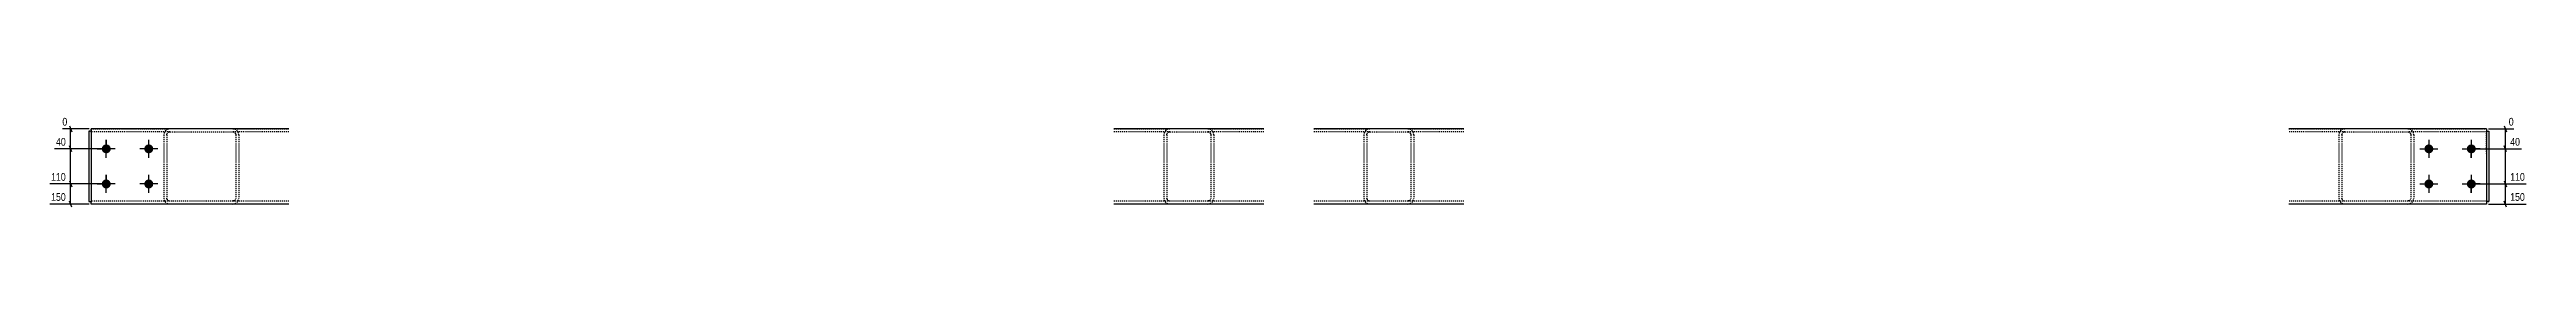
# Model space of a CAD drawing. Header units: millimetres. Extents: x 24 to 26520, y 6 to 1499.
# Drawn here: x 9807 to 14761, y 10 to 191 of the extents above; entities that cross this region are included whole.
import ezdxf

# ---------------------------------------------------------------- set-up
doc = ezdxf.new("R2010")
doc.units = ezdxf.units.MM
doc.linetypes.add('DXK_LINE_DOT2', pattern=[3.9198, 1.9599, -1.9599])
doc.layers.add('MÅLSÆTNING', color=7, linetype='Continuous')
doc.layers.add('STÅL', color=7, linetype='Continuous')
doc.styles.add('Arial Narrow', font='ARIALN.TTF', dxfattribs={"height": 0.2})

msp = doc.modelspace()

# ---------------------------------------------------------------- hatches: boundary and pattern name
at = {"layer": 'STÅL', "linetype": 'Continuous'}
for points in [[(9920.5, 116.6, -1), (9920.5, 134.6, -1)], [(10005.5, 116.6, -1), (10005.5, 134.6, -1)], [(14565.5, 134.6, -1), (14565.5, 116.6, -1)], [(14650.4, 134.6, -1), (14650.4, 116.6, -1)], [(9920.5, 46.6, -1), (9920.5, 64.6, -1)], [(10005.5, 46.6, -1), (10005.5, 64.6, -1)], [(14565.5, 64.6, -1), (14565.5, 46.6, -1)], [(14650.4, 64.6, -1), (14650.4, 46.6, -1)]]:
    msp.add_hatch(color=96, dxfattribs=at).paths.add_polyline_path(points)

# ---------------------------------------------------------------- linework, layer by layer
at = {"layer": 'MÅLSÆTNING', "color": 7, "linetype": 'Continuous'}
for p, q in [((9916.5, 125.6), (9817.1, 125.6)), ((9851.6, 119.6), (9846.8, 131.6)), ((9849.2, 55.6), (9849.2, 125.6)), ((14654.4, 125.6), (14750.6, 125.6)), ((14720.9, 119.6), (14716.1, 131.6)), ((14718.5, 55.6), (14718.5, 125.6)), ((9916.5, 55.6), (9807.3, 55.6)), ((9916.5, 55.6), (9807.3, 55.6)), ((9846.8, 61.6), (9851.6, 49.6)), ((9846.8, 61.6), (9851.6, 49.6)), ((9849.2, 15.6), (9849.2, 55.6)), ((14654.4, 55.6), (14760.4, 55.6)), ((14654.4, 55.6), (14760.4, 55.6)), ((14716.1, 61.6), (14720.9, 49.6)), ((14716.1, 61.6), (14720.9, 49.6)), ((14718.5, 15.6), (14718.5, 55.6)), ((9886.4, 15.6), (9807.3, 15.6)), ((9851.6, 9.6), (9846.8, 21.6)), ((14684.5, 15.6), (14760.4, 15.6)), ((14720.9, 9.6), (14716.1, 21.6))]:
    msp.add_line(p, q, dxfattribs=at)
at = {"layer": 'STÅL', "color": 2, "linetype": 'Continuous'}
for p, q in [((9885.5, 160.6), (9885.4, 20.6)), ((9890.5, 160.6), (9885.5, 160.6)), ((9890.5, 165.6), (9890.4, 19.1)), ((10285.5, 165.6), (9890.5, 165.6)), ((12235.5, 165.6), (11935.5, 165.6)), ((12635.5, 165.6), (12335.5, 165.6)), ((14680.5, 165.6), (14285.5, 165.6)), ((14680.4, 160.6), (14685.4, 160.6)), ((14680.5, 165.6), (14680.5, 164.7)), ((14680.5, 164.7), (14680.5, 27.6)), ((14685.4, 160.6), (14685.5, 20.6)), ((9885.4, 20.6), (9890.4, 20.6)), ((9890.4, 16.5), (9890.4, 19.1)), ((9890.4, 15.6), (9890.4, 16.5)), ((10285.5, 15.6), (9890.4, 15.6)), ((12235.5, 15.6), (11935.5, 15.6)), ((12635.5, 15.6), (12335.5, 15.6)), ((14680.5, 15.6), (14285.5, 15.6)), ((14680.5, 27.6), (14680.5, 15.6)), ((14685.5, 20.6), (14680.5, 20.6))]:
    msp.add_line(p, q, dxfattribs=at)
at = {"layer": 'STÅL', "color": 7, "linetype": 'DXK_LINE_DOT2'}
for p, q in [((9885.5, 160.6), (9885.4, 20.6)), ((9885.5, 160.6), (9890.5, 160.6)), ((9890.5, 160.6), (9890.4, 20.6)), ((9890.5, 159.6), (9890.5, 165.6)), ((9890.5, 165.6), (10047.5, 165.6)), ((9890.5, 160.6), (9890.5, 159.1)), ((10047.5, 159.6), (9890.5, 159.6)), ((9890.5, 159.1), (9890.5, 159.6)), ((10036.4, 158.2), (10035.5, 153.6)), ((10035.5, 153.6), (10035.5, 27.6)), ((10041.5, 153.6), (10041.9, 155.9)), ((10041.5, 153.6), (10041.5, 27.6)), ((10047.5, 165.6), (10042.9, 164.7)), ((10045.2, 159.1), (10047.5, 159.6)), ((10173.5, 165.6), (10047.5, 165.6)), ((10047.5, 159.6), (10173.5, 159.6)), ((10178, 164.7), (10173.5, 165.6)), ((10173.5, 165.6), (10285.5, 165.6)), ((10173.5, 159.6), (10175.8, 159.1)), ((10285.5, 159.6), (10173.5, 159.6)), ((10179, 155.9), (10179.5, 153.6)), ((10179.5, 153.6), (10179.5, 27.6)), ((10185.5, 153.6), (10184.5, 158.2)), ((10185.5, 153.6), (10185.5, 27.6)), ((11935.5, 165.6), (12047.5, 165.6)), ((12047.5, 159.6), (11935.5, 159.6)), ((12036.4, 158.2), (12035.5, 153.6)), ((12035.5, 153.6), (12035.5, 27.6)), ((12041.5, 153.6), (12041.9, 155.9)), ((12041.5, 153.6), (12041.5, 27.6)), ((12047.5, 165.6), (12042.9, 164.7)), ((12045.2, 159.1), (12047.5, 159.6)), ((12123.5, 165.6), (12047.5, 165.6)), ((12047.5, 159.6), (12123.5, 159.6)), ((12128, 164.7), (12123.5, 165.6)), ((12123.5, 165.6), (12235.5, 165.6)), ((12123.5, 159.6), (12125.8, 159.1)), ((12235.5, 159.6), (12123.5, 159.6)), ((12129, 155.9), (12129.5, 153.6)), ((12129.5, 153.6), (12129.5, 27.6)), ((12135.5, 153.6), (12134.5, 158.2)), ((12135.5, 153.6), (12135.5, 27.6)), ((12335.5, 165.6), (12447.5, 165.6)), ((12447.5, 159.6), (12335.5, 159.6)), ((12436.4, 158.2), (12435.5, 153.6)), ((12435.5, 153.6), (12435.5, 27.6)), ((12441.5, 153.6), (12441.9, 155.9)), ((12441.5, 153.6), (12441.5, 27.6)), ((12447.5, 165.6), (12442.9, 164.7)), ((12445.2, 159.1), (12447.5, 159.6)), ((12523.5, 165.6), (12447.5, 165.6)), ((12447.5, 159.6), (12523.5, 159.6)), ((12528, 164.7), (12523.5, 165.6)), ((12523.5, 165.6), (12635.5, 165.6)), ((12523.5, 159.6), (12525.8, 159.1)), ((12635.5, 159.6), (12523.5, 159.6)), ((12529, 155.9), (12529.5, 153.6)), ((12529.5, 153.6), (12529.5, 27.6)), ((12535.5, 153.6), (12534.5, 158.2)), ((12535.5, 153.6), (12535.5, 27.6)), ((14285.5, 165.6), (14397.5, 165.6)), ((14397.5, 159.6), (14285.5, 159.6)), ((14386.4, 158.2), (14385.5, 153.6)), ((14385.5, 153.6), (14385.5, 27.6)), ((14391.5, 153.6), (14391.9, 155.9)), ((14391.5, 153.6), (14391.5, 27.6)), ((14397.5, 165.6), (14392.9, 164.7)), ((14395.2, 159.1), (14397.5, 159.6)), ((14523.5, 165.6), (14397.5, 165.6)), ((14397.5, 159.6), (14523.5, 159.6)), ((14528.1, 164.7), (14523.5, 165.6)), ((14523.5, 165.6), (14680.5, 165.6)), ((14523.5, 159.6), (14525.8, 159.1)), ((14680.5, 159.6), (14523.5, 159.6)), ((14529, 155.9), (14529.5, 153.6)), ((14529.5, 153.6), (14529.5, 27.6)), ((14535.5, 153.6), (14534.5, 158.2)), ((14535.5, 153.6), (14535.5, 27.6)), ((14680.4, 160.6), (14680.5, 20.6)), ((14680.4, 160.6), (14685.4, 160.6)), ((14680.5, 165.6), (14680.5, 27.6)), ((14680.5, 159.1), (14680.5, 159.6)), ((14685.4, 160.6), (14685.5, 20.6)), ((9885.4, 20.6), (9890.4, 20.6)), ((10047.5, 21.6), (9890.4, 21.6)), ((9890.4, 19.1), (9890.4, 20.6)), ((9890.4, 15.6), (9890.4, 19.1)), ((10047.5, 15.6), (9890.4, 15.6)), ((10035.5, 27.6), (10036.4, 23)), ((10041.9, 25.3), (10041.5, 27.6)), ((10042.9, 16.5), (10047.5, 15.6)), ((10047.5, 21.6), (10045.2, 22.1)), ((10173.5, 21.6), (10047.5, 21.6)), ((10173.5, 15.6), (10047.5, 15.6)), ((10175.8, 22.1), (10173.5, 21.6)), ((10285.5, 21.6), (10173.5, 21.6)), ((10173.5, 15.6), (10178, 16.5)), ((10285.5, 15.6), (10173.5, 15.6)), ((10179.5, 27.6), (10179, 25.3)), ((10184.5, 23), (10185.5, 27.6)), ((12047.5, 21.6), (11935.5, 21.6)), ((12047.5, 15.6), (11935.5, 15.6)), ((12035.5, 27.6), (12036.4, 23)), ((12041.9, 25.3), (12041.5, 27.6)), ((12042.9, 16.5), (12047.5, 15.6)), ((12047.5, 21.6), (12045.2, 22.1)), ((12123.5, 21.6), (12047.5, 21.6)), ((12123.5, 15.6), (12047.5, 15.6)), ((12125.8, 22.1), (12123.5, 21.6)), ((12235.5, 21.6), (12123.5, 21.6)), ((12123.5, 15.6), (12128, 16.5)), ((12235.5, 15.6), (12123.5, 15.6)), ((12129.5, 27.6), (12129, 25.3)), ((12134.5, 23), (12135.5, 27.6)), ((12447.5, 21.6), (12335.5, 21.6)), ((12447.5, 15.6), (12335.5, 15.6)), ((12435.5, 27.6), (12436.4, 23)), ((12441.9, 25.3), (12441.5, 27.6)), ((12442.9, 16.5), (12447.5, 15.6)), ((12447.5, 21.6), (12445.2, 22.1)), ((12523.5, 21.6), (12447.5, 21.6)), ((12523.5, 15.6), (12447.5, 15.6)), ((12525.8, 22.1), (12523.5, 21.6)), ((12635.5, 21.6), (12523.5, 21.6)), ((12523.5, 15.6), (12528, 16.5)), ((12635.5, 15.6), (12523.5, 15.6)), ((12529.5, 27.6), (12529, 25.3)), ((12534.5, 23), (12535.5, 27.6)), ((14397.5, 21.6), (14285.5, 21.6)), ((14397.5, 15.6), (14285.5, 15.6)), ((14385.5, 27.6), (14386.4, 23)), ((14391.9, 25.3), (14391.5, 27.6)), ((14392.9, 16.5), (14397.5, 15.6)), ((14397.5, 21.6), (14395.2, 22.1)), ((14523.5, 21.6), (14397.5, 21.6)), ((14523.5, 15.6), (14397.5, 15.6)), ((14525.8, 22.1), (14523.5, 21.6)), ((14680.5, 21.6), (14523.5, 21.6)), ((14523.5, 15.6), (14528.1, 16.5)), ((14680.5, 15.6), (14523.5, 15.6)), ((14529.5, 27.6), (14529, 25.3)), ((14534.5, 23), (14535.5, 27.6)), ((14680.5, 27.6), (14680.5, 15.6)), ((14680.5, 20.6), (14685.5, 20.6)), ((14680.5, 20.6), (14680.5, 20.6))]:
    msp.add_line(p, q, dxfattribs=at)
at = {"layer": 'STÅL', "color": 96, "linetype": 'Continuous'}
for p, q in [((9938.5, 125.6), (9902.5, 125.6)), ((9902.5, 125.6), (9914.4, 125.6)), ((9920.5, 107.6), (9920.5, 143.6)), ((9920.5, 143.6), (9920.5, 131.6)), ((9920.5, 107.6), (9920.5, 119.6)), ((9938.5, 125.6), (9926.5, 125.6)), ((10023.5, 125.6), (9987.5, 125.6)), ((10005.5, 107.6), (10005.5, 143.6)), ((14547.5, 125.6), (14583.5, 125.6)), ((14565.5, 143.6), (14565.5, 107.6)), ((14632.4, 125.6), (14668.4, 125.6)), ((14632.4, 125.6), (14644.4, 125.6)), ((14650.4, 143.6), (14650.4, 107.6)), ((14650.4, 143.6), (14650.4, 131.6)), ((14650.4, 107.6), (14650.4, 119.6)), ((14668.4, 125.6), (14656.5, 125.6)), ((9938.5, 55.6), (9902.5, 55.6)), ((9902.5, 55.6), (9914.4, 55.6)), ((9920.5, 37.6), (9920.5, 73.6)), ((9920.5, 73.6), (9920.5, 61.6)), ((9920.5, 37.6), (9920.5, 49.6)), ((9938.5, 55.6), (9926.5, 55.6)), ((10023.5, 55.6), (9987.5, 55.6)), ((10005.5, 37.6), (10005.5, 73.6)), ((14547.5, 55.6), (14583.5, 55.6)), ((14565.5, 73.6), (14565.5, 37.6)), ((14632.4, 55.6), (14668.4, 55.6)), ((14632.4, 55.6), (14644.4, 55.6)), ((14650.4, 73.6), (14650.4, 37.6)), ((14650.4, 73.6), (14650.4, 61.6)), ((14650.4, 37.6), (14650.4, 49.6)), ((14668.4, 55.6), (14656.5, 55.6))]:
    msp.add_line(p, q, dxfattribs=at)
at = {"layer": 'STÅL', "color": 7, "linetype": 'DXK_LINE_DOT2'}
for centre, radius, start, end in [((10047.5, 153.6), 12, 112.5, 157.5), ((10047.5, 153.6), 6, 112.5, 157.5), ((10173.5, 153.6), 6, 22.5, 67.5), ((10173.5, 153.6), 12, 22.5, 67.5), ((12047.5, 153.6), 12, 112.5, 157.5), ((12047.5, 153.6), 6, 112.5, 157.5), ((12123.5, 153.6), 6, 22.5, 67.5), ((12123.5, 153.6), 12, 22.5, 67.5), ((12447.5, 153.6), 12, 112.5, 157.5), ((12447.5, 153.6), 6, 112.5, 157.5), ((12523.5, 153.6), 6, 22.5, 67.5), ((12523.5, 153.6), 12, 22.5, 67.5), ((14397.5, 153.6), 12, 112.5, 157.5), ((14397.5, 153.6), 6, 112.5, 157.5), ((14523.5, 153.6), 6, 22.5, 67.5), ((14523.5, 153.6), 12, 22.5, 67.5), ((10047.5, 27.6), 12, 202.5, 247.5), ((10047.5, 27.6), 6, 202.5, 247.5), ((10173.5, 27.6), 6, 292.5, 337.5), ((10173.5, 27.6), 12, 292.5, 337.5), ((12047.5, 27.6), 12, 202.5, 247.5), ((12047.5, 27.6), 6, 202.5, 247.5), ((12123.5, 27.6), 6, 292.5, 337.5), ((12123.5, 27.6), 12, 292.5, 337.5), ((12447.5, 27.6), 12, 202.5, 247.5), ((12447.5, 27.6), 6, 202.5, 247.5), ((12523.5, 27.6), 6, 292.5, 337.5), ((12523.5, 27.6), 12, 292.5, 337.5), ((14397.5, 27.6), 12, 202.5, 247.5), ((14397.5, 27.6), 6, 202.5, 247.5), ((14523.5, 27.6), 6, 292.5, 337.5), ((14523.5, 27.6), 12, 292.5, 337.5)]:
    msp.add_arc(centre, radius, start, end, dxfattribs=at)

# ---------------------------------------------------------------- next in the draw order: wipeouts: each hides what was drawn before it
at = {"color": 0, "linetype": 'Continuous'}
for points in [[(9842.7, 128.8), (9842.7, 151.2), (9816.8, 151.2), (9816.8, 128.8)], [(14750.9, 128.8), (14750.9, 151.2), (14725, 151.2), (14725, 128.8)], [(9842.7, 58.8), (9842.7, 81.2), (9807, 81.2), (9807, 58.8)], [(14760.7, 58.8), (14760.7, 81.2), (14725, 81.2), (14725, 58.8)]]:
    msp.add_wipeout(points, dxfattribs=at).dxf.layer = 'MÅLSÆTNING'

# ---------------------------------------------------------------- next in the draw order: linework, layer by layer
at = {"layer": 'MÅLSÆTNING', "color": 7, "linetype": 'Continuous'}
for p, q in [((9886.4, 165.6), (9832.7, 165.6)), ((9846.8, 171.6), (9851.6, 159.6)), ((9849.2, 125.6), (9849.2, 165.6)), ((14684.5, 165.6), (14735.1, 165.6)), ((14716.1, 171.6), (14720.9, 159.6)), ((14718.5, 125.6), (14718.5, 165.6)), ((9916.5, 125.6), (9817.1, 125.6)), ((9851.6, 119.6), (9846.8, 131.6)), ((14654.4, 125.6), (14750.6, 125.6)), ((14720.9, 119.6), (14716.1, 131.6))]:
    msp.add_line(p, q, dxfattribs=at)

# ---------------------------------------------------------------- next in the draw order: texts
at = {"layer": 'MÅLSÆTNING', "color": 3, "linetype": 'Continuous', "style": 'Arial Narrow'}
for p in [(9820, 132), (14728.2, 132)]:
    msp.add_text('40', height=15.27, dxfattribs=at).set_placement(p)

# ---------------------------------------------------------------- next in the draw order: wipeouts: each hides what was drawn before it
at = {"color": 0, "linetype": 'Continuous'}
for points in [[(9842.7, 18.8), (9842.7, 41.2), (9807, 41.2), (9807, 18.8)], [(14760.7, 18.8), (14760.7, 41.2), (14725, 41.2), (14725, 18.8)]]:
    msp.add_wipeout(points, dxfattribs=at).dxf.layer = 'MÅLSÆTNING'

# ---------------------------------------------------------------- next in the draw order: texts
at = {"layer": 'MÅLSÆTNING', "color": 3, "linetype": 'Continuous', "style": 'Arial Narrow'}
for s, p in [('110', (9810.2, 62)), ('110', (14728.2, 62)), ('150', (9810.2, 22)), ('150', (14728.2, 22))]:
    msp.add_text(s, height=15.27, dxfattribs=at).set_placement(p)

# ---------------------------------------------------------------- next in the draw order: wipeouts: each hides what was drawn before it
at = {"color": 0, "linetype": 'Continuous'}
for points in [[(9845.6, 168.8), (9845.6, 191.2), (9829.5, 191.2), (9829.5, 168.8)], [(14738.3, 168.8), (14738.3, 191.2), (14722.1, 191.2), (14722.1, 168.8)]]:
    msp.add_wipeout(points, dxfattribs=at).dxf.layer = 'MÅLSÆTNING'

# ---------------------------------------------------------------- next in the draw order: texts
at = {"layer": 'MÅLSÆTNING', "color": 3, "linetype": 'Continuous', "style": 'Arial Narrow'}
for p in [(9832.7, 172), (14725.3, 172)]:
    msp.add_text('0', height=15.3, dxfattribs=at).set_placement(p)

doc.saveas('drawing.dxf')
